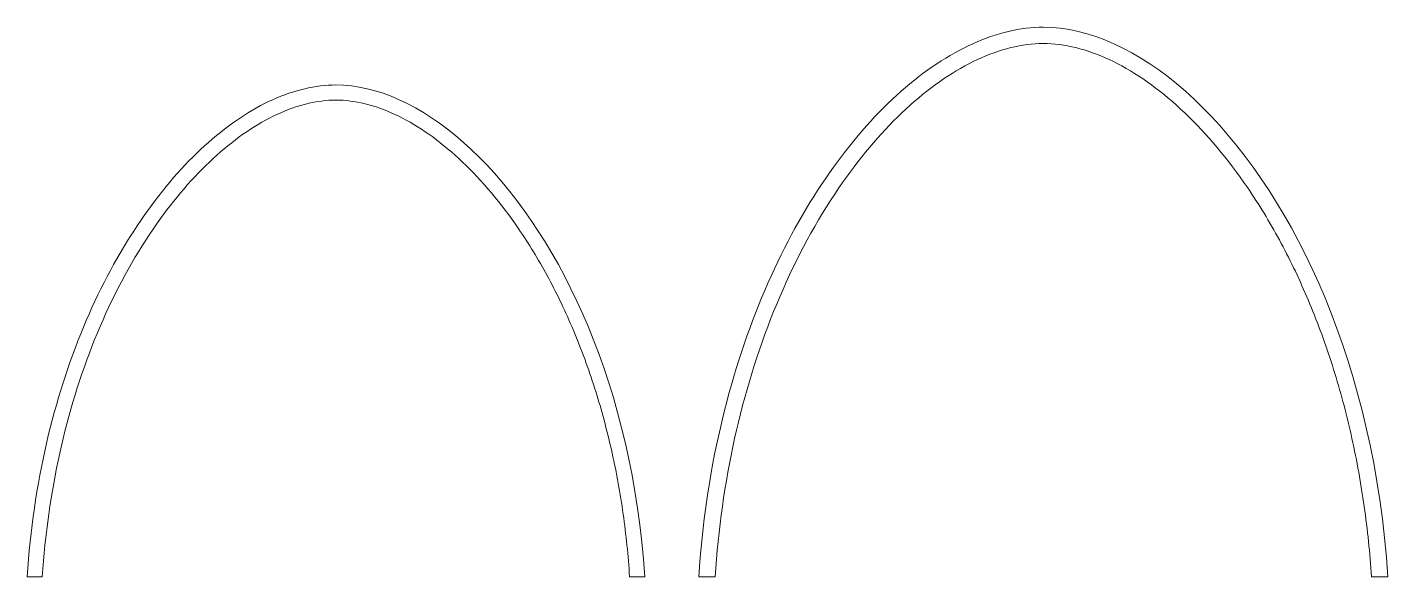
# Model space of a CAD drawing. Header units: inches. Extents: x -92.2 to -4.3, y -5886.5 to -5847.2.
# Drawn here: x -45.786 to -41.735, y -5867.435 to -5865.799 of the extents above; entities that cross this region are included whole.
import ezdxf

# ---------------------------------------------------------------- set-up
doc = ezdxf.new("R2010")
doc.units = ezdxf.units.IN
doc.header["$LTSCALE"] = 0.2
doc.header["$MEASUREMENT"] = 0
doc.layers.add('NAILERS', color=7, linetype='Continuous', lineweight=0)

msp = doc.modelspace()

# ---------------------------------------------------------------- linework, layer by layer
at = {"layer": 'NAILERS', "color": 250, "lineweight": 0}
msp.add_lwpolyline([(-41.735124, -5867.434933), (-41.735182, -5867.434933), (-41.735352, -5867.434933), (-41.73563, -5867.434933), (-41.73601, -5867.434933), (-41.736489, -5867.434933), (-41.737062, -5867.434933), (-41.737723, -5867.434933), (-41.738469, -5867.434933), (-41.739294, -5867.434933), (-41.740194, -5867.434933), (-41.741165, -5867.434933), (-41.742201, -5867.434933), (-41.743297, -5867.434933), (-41.74445, -5867.434933), (-41.745654, -5867.434933), (-41.746906, -5867.434933), (-41.748199, -5867.434933), (-41.749529, -5867.434933), (-41.750893, -5867.434933), (-41.752284, -5867.434933), (-41.753699, -5867.434933), (-41.755133, -5867.434933), (-41.756581, -5867.434933), (-41.758038, -5867.434933), (-41.759499, -5867.434933), (-41.760961, -5867.434933), (-41.762418, -5867.434933), (-41.763866, -5867.434933), (-41.765299, -5867.434933), (-41.766714, -5867.434933), (-41.768106, -5867.434933), (-41.769469, -5867.434933), (-41.7708, -5867.434933), (-41.772093, -5867.434933), (-41.773344, -5867.434933), (-41.774549, -5867.434933), (-41.775702, -5867.434933), (-41.776798, -5867.434933), (-41.777834, -5867.434933), (-41.778804, -5867.434933), (-41.779705, -5867.434933), (-41.78053, -5867.434933), (-41.781275, -5867.434933), (-41.781937, -5867.434933), (-41.782509, -5867.434933), (-41.782988, -5867.434933), (-41.783369, -5867.434933), (-41.783647, -5867.434933), (-41.783817, -5867.434933), (-41.783874, -5867.434933), (-41.784753, -5867.421719), (-41.785693, -5867.408524), (-41.786694, -5867.395349), (-41.787757, -5867.382193), (-41.78888, -5867.369058), (-41.790064, -5867.355943), (-41.791308, -5867.342848), (-41.792614, -5867.329776), (-41.793979, -5867.316725), (-41.795405, -5867.303697), (-41.796891, -5867.290691), (-41.798436, -5867.277709), (-41.800042, -5867.26475), (-41.801707, -5867.251815), (-41.803431, -5867.238905), (-41.805215, -5867.226019), (-41.807059, -5867.213159), (-41.808961, -5867.200325), (-41.810922, -5867.187517), (-41.812942, -5867.174736), (-41.81502, -5867.161981), (-41.817157, -5867.149255), (-41.819353, -5867.136556), (-41.821606, -5867.123885), (-41.823918, -5867.111244), (-41.826288, -5867.098631), (-41.828715, -5867.086049), (-41.8312, -5867.073496), (-41.833742, -5867.060974), (-41.836342, -5867.048483), (-41.838999, -5867.036023), (-41.841713, -5867.023596), (-41.844484, -5867.0112), (-41.847312, -5866.998837), (-41.850196, -5866.986508), (-41.853137, -5866.974212), (-41.856134, -5866.96195), (-41.859188, -5866.949722), (-41.862297, -5866.937529), (-41.865462, -5866.925372), (-41.868683, -5866.91325), (-41.87196, -5866.901165), (-41.875292, -5866.889116), (-41.87868, -5866.877104), (-41.882123, -5866.86513), (-41.88562, -5866.853194), (-41.889173, -5866.841296), (-41.892781, -5866.829436), (-41.896443, -5866.817616), (-41.900159, -5866.805836), (-41.90393, -5866.794096), (-41.907755, -5866.782396), (-41.911635, -5866.770738), (-41.915568, -5866.759121), (-41.919555, -5866.747546), (-41.923596, -5866.736014), (-41.92769, -5866.724524), (-41.931838, -5866.713078), (-41.936039, -5866.701675), (-41.940293, -5866.690317), (-41.9446, -5866.679003), (-41.948959, -5866.667734), (-41.953372, -5866.65651), (-41.957837, -5866.645333), (-41.962354, -5866.634202), (-41.966923, -5866.623117), (-41.971545, -5866.61208), (-41.976218, -5866.60109), (-41.980943, -5866.590149), (-41.98572, -5866.579255), (-41.990548, -5866.568411), (-41.995427, -5866.557616), (-42.000358, -5866.546871), (-42.005339, -5866.536176), (-42.010372, -5866.525532), (-42.015455, -5866.514939), (-42.020589, -5866.504397), (-42.025773, -5866.493908), (-42.031007, -5866.48347), (-42.036292, -5866.473086), (-42.041626, -5866.462755), (-42.04701, -5866.452477), (-42.052444, -5866.442254), (-42.057928, -5866.432085), (-42.063461, -5866.421971), (-42.069043, -5866.411912), (-42.074674, -5866.40191), (-42.080354, -5866.391964), (-42.086083, -5866.382074), (-42.09186, -5866.372241), (-42.097686, -5866.362467), (-42.103561, -5866.35275), (-42.109483, -5866.343091), (-42.115454, -5866.333492), (-42.121472, -5866.323952), (-42.127538, -5866.314471), (-42.133652, -5866.305051), (-42.139813, -5866.295691), (-42.146022, -5866.286393), (-42.152278, -5866.277155), (-42.163342, -5866.261146), (-42.174509, -5866.2454), (-42.185773, -5866.229918), (-42.197133, -5866.214705), (-42.208584, -5866.199761), (-42.220122, -5866.18509), (-42.231745, -5866.170694), (-42.243448, -5866.156576), (-42.255228, -5866.142737), (-42.267082, -5866.129182), (-42.279005, -5866.115912), (-42.290995, -5866.102929), (-42.303048, -5866.090236), (-42.31516, -5866.077837), (-42.327328, -5866.065732), (-42.339548, -5866.053925), (-42.351817, -5866.042419), (-42.364131, -5866.031215), (-42.376486, -5866.020316), (-42.38888, -5866.009725), (-42.401307, -5865.999444), (-42.413766, -5865.989476), (-42.426252, -5865.979824), (-42.438762, -5865.970489), (-42.451292, -5865.961474), (-42.463839, -5865.952782), (-42.476399, -5865.944416), (-42.488969, -5865.936377), (-42.501544, -5865.928669), (-42.514123, -5865.921293), (-42.5267, -5865.914253), (-42.539272, -5865.90755), (-42.551837, -5865.901188), (-42.564389, -5865.895169), (-42.576927, -5865.889495), (-42.589446, -5865.884169), (-42.601942, -5865.879194), (-42.614413, -5865.874571), (-42.626854, -5865.870304), (-42.639262, -5865.866394), (-42.651634, -5865.862845), (-42.663965, -5865.859659), (-42.676253, -5865.856839), (-42.688494, -5865.854386), (-42.700684, -5865.852304), (-42.71282, -5865.850595), (-42.724898, -5865.849261), (-42.736915, -5865.848305), (-42.748866, -5865.84773), (-42.76075, -5865.847537), (-42.772633, -5865.84773), (-42.784585, -5865.848305), (-42.796601, -5865.849261), (-42.808679, -5865.850595), (-42.820815, -5865.852304), (-42.833005, -5865.854386), (-42.845246, -5865.856839), (-42.857534, -5865.859659), (-42.869866, -5865.862845), (-42.882237, -5865.866394), (-42.894646, -5865.870304), (-42.907087, -5865.874571), (-42.919557, -5865.879194), (-42.932054, -5865.884169), (-42.944572, -5865.889495), (-42.95711, -5865.895169), (-42.969663, -5865.901188), (-42.982227, -5865.90755), (-42.9948, -5865.914253), (-43.007377, -5865.921293), (-43.019955, -5865.928669), (-43.032531, -5865.936377), (-43.0451, -5865.944416), (-43.05766, -5865.952782), (-43.070207, -5865.961474), (-43.082737, -5865.970489), (-43.095247, -5865.979824), (-43.107733, -5865.989476), (-43.120192, -5865.999444), (-43.13262, -5866.009725), (-43.145013, -5866.020316), (-43.157368, -5866.031215), (-43.169682, -5866.042419), (-43.181951, -5866.053925), (-43.194171, -5866.065732), (-43.206339, -5866.077837), (-43.218451, -5866.090236), (-43.230504, -5866.102929), (-43.242494, -5866.115912), (-43.254418, -5866.129182), (-43.266271, -5866.142737), (-43.278052, -5866.156576), (-43.289755, -5866.170694), (-43.301377, -5866.18509), (-43.312916, -5866.199761), (-43.324367, -5866.214705), (-43.335726, -5866.229918), (-43.346991, -5866.2454), (-43.358157, -5866.261146), (-43.369222, -5866.277155), (-43.381688, -5866.295691), (-43.393964, -5866.314471), (-43.40605, -5866.333493), (-43.417944, -5866.352751), (-43.429645, -5866.372243), (-43.441151, -5866.391966), (-43.452463, -5866.411916), (-43.463577, -5866.432089), (-43.474494, -5866.452482), (-43.485213, -5866.473091), (-43.495731, -5866.493913), (-43.506048, -5866.514945), (-43.516163, -5866.536183), (-43.526074, -5866.557624), (-43.535781, -5866.579263), (-43.545282, -5866.601098), (-43.554576, -5866.623125), (-43.563662, -5866.64534), (-43.572538, -5866.667741), (-43.581205, -5866.690323), (-43.58966, -5866.713084), (-43.597902, -5866.736018), (-43.60593, -5866.759124), (-43.613743, -5866.782398), (-43.62134, -5866.805836), (-43.62872, -5866.829434), (-43.635881, -5866.85319), (-43.642822, -5866.8771), (-43.649543, -5866.901159), (-43.656042, -5866.925365), (-43.662318, -5866.949715), (-43.668369, -5866.974204), (-43.674195, -5866.99883), (-43.679794, -5867.023588), (-43.685166, -5867.048476), (-43.690309, -5867.073489), (-43.695222, -5867.098625), (-43.699903, -5867.123879), (-43.704352, -5867.149249), (-43.708568, -5867.174731), (-43.712549, -5867.200321), (-43.716294, -5867.226016), (-43.719802, -5867.251812), (-43.723072, -5867.277707), (-43.726102, -5867.303695), (-43.728892, -5867.329775), (-43.731441, -5867.355942), (-43.733747, -5867.382193), (-43.735808, -5867.408524), (-43.737625, -5867.434933), (-43.737683, -5867.434933), (-43.737853, -5867.434933), (-43.738131, -5867.434933), (-43.738511, -5867.434933), (-43.73899, -5867.434933), (-43.739563, -5867.434933), (-43.740224, -5867.434933), (-43.74097, -5867.434933), (-43.741795, -5867.434933), (-43.742695, -5867.434933), (-43.743665, -5867.434933), (-43.744701, -5867.434933), (-43.745798, -5867.434933), (-43.746951, -5867.434933), (-43.748155, -5867.434933), (-43.749406, -5867.434933), (-43.750699, -5867.434933), (-43.75203, -5867.434933), (-43.753394, -5867.434933), (-43.754785, -5867.434933), (-43.7562, -5867.434933), (-43.757634, -5867.434933), (-43.759081, -5867.434933), (-43.760538, -5867.434933), (-43.762, -5867.434933), (-43.763462, -5867.434933), (-43.764919, -5867.434933), (-43.766367, -5867.434933), (-43.7678, -5867.434933), (-43.769215, -5867.434933), (-43.770607, -5867.434933), (-43.77197, -5867.434933), (-43.773301, -5867.434933), (-43.774594, -5867.434933), (-43.775845, -5867.434933), (-43.777049, -5867.434933), (-43.778202, -5867.434933), (-43.779299, -5867.434933), (-43.780335, -5867.434933), (-43.781305, -5867.434933), (-43.782205, -5867.434933), (-43.78303, -5867.434933), (-43.783776, -5867.434933), (-43.784438, -5867.434933), (-43.78501, -5867.434933), (-43.785489, -5867.434933), (-43.78587, -5867.434933), (-43.786147, -5867.434933), (-43.786317, -5867.434933), (-43.786375, -5867.434933), (-43.784366, -5867.405657), (-43.782075, -5867.376576), (-43.779504, -5867.347692), (-43.776659, -5867.319008), (-43.773541, -5867.290525), (-43.770156, -5867.262245), (-43.766506, -5867.23417), (-43.762594, -5867.206303), (-43.758426, -5867.178645), (-43.754003, -5867.151198), (-43.749329, -5867.123964), (-43.744409, -5867.096946), (-43.739245, -5867.070145), (-43.733842, -5867.043563), (-43.728202, -5867.017203), (-43.72233, -5866.991066), (-43.716228, -5866.965155), (-43.7099, -5866.93947), (-43.703351, -5866.914016), (-43.696582, -5866.888793), (-43.689599, -5866.863803), (-43.682404, -5866.839048), (-43.675002, -5866.814531), (-43.667394, -5866.790254), (-43.659586, -5866.766218), (-43.651581, -5866.742425), (-43.643382, -5866.718878), (-43.634992, -5866.695579), (-43.626416, -5866.672529), (-43.617657, -5866.649731), (-43.608718, -5866.627186), (-43.599603, -5866.604897), (-43.590316, -5866.582865), (-43.580859, -5866.561093), (-43.571237, -5866.539583), (-43.561454, -5866.518336), (-43.551511, -5866.497355), (-43.541414, -5866.476641), (-43.531166, -5866.456198), (-43.52077, -5866.436026), (-43.51023, -5866.416127), (-43.499549, -5866.396505), (-43.488731, -5866.37716), (-43.47778, -5866.358094), (-43.466699, -5866.339311), (-43.455491, -5866.320811), (-43.44416, -5866.302597), (-43.43271, -5866.284671), (-43.421144, -5866.267035), (-43.409465, -5866.249691), (-43.39768, -5866.232638), (-43.38579, -5866.215881), (-43.373798, -5866.199422), (-43.361707, -5866.183263), (-43.349522, -5866.167405), (-43.337246, -5866.151852), (-43.324883, -5866.136604), (-43.312435, -5866.121664), (-43.299907, -5866.107034), (-43.287302, -5866.092716), (-43.274624, -5866.078712), (-43.261876, -5866.065024), (-43.249061, -5866.051654), (-43.236184, -5866.038604), (-43.223248, -5866.025875), (-43.210256, -5866.013471), (-43.197211, -5866.001392), (-43.184119, -5865.989642), (-43.170981, -5865.978221), (-43.157802, -5865.967132), (-43.144585, -5865.956378), (-43.131334, -5865.945959), (-43.118052, -5865.935878), (-43.104742, -5865.926137), (-43.091409, -5865.916739), (-43.078056, -5865.907684), (-43.064686, -5865.898975), (-43.051303, -5865.890614), (-43.037911, -5865.882604), (-43.024512, -5865.874945), (-43.011111, -5865.86764), (-42.997712, -5865.860692), (-42.984317, -5865.854101), (-42.97093, -5865.847871), (-42.957555, -5865.842002), (-42.944195, -5865.836498), (-42.930854, -5865.831359), (-42.917535, -5865.826589), (-42.904242, -5865.822189), (-42.890979, -5865.818161), (-42.877749, -5865.814507), (-42.864556, -5865.811229), (-42.851402, -5865.808329), (-42.838292, -5865.80581), (-42.82523, -5865.803672), (-42.812218, -5865.801919), (-42.799261, -5865.800552), (-42.786361, -5865.799573), (-42.773523, -5865.798984), (-42.76075, -5865.798787), (-42.735138, -5865.799573), (-42.709282, -5865.801919), (-42.683208, -5865.80581), (-42.656945, -5865.81123), (-42.630522, -5865.818163), (-42.603966, -5865.826591), (-42.577307, -5865.836501), (-42.550573, -5865.847874), (-42.523792, -5865.860696), (-42.496991, -5865.87495), (-42.470201, -5865.89062), (-42.443449, -5865.907689), (-42.416763, -5865.926143), (-42.390171, -5865.945965), (-42.363703, -5865.967139), (-42.337386, -5865.989648), (-42.311249, -5866.013477), (-42.28532, -5866.038609), (-42.259627, -5866.065029), (-42.2342, -5866.09272), (-42.209065, -5866.121667), (-42.184252, -5866.151853), (-42.159789, -5866.183262), (-42.135704, -5866.215878), (-42.112026, -5866.249686), (-42.088782, -5866.284668), (-42.066002, -5866.320809), (-42.043714, -5866.358093), (-42.021945, -5866.396503), (-42.000725, -5866.436025), (-41.980081, -5866.47664), (-41.960043, -5866.518335), (-41.940637, -5866.561092), (-41.921894, -5866.604895), (-41.90384, -5866.649728), (-41.886505, -5866.695576), (-41.869917, -5866.742422), (-41.854104, -5866.79025), (-41.839094, -5866.839043), (-41.824916, -5866.888787), (-41.811599, -5866.939465), (-41.799169, -5866.99106), (-41.787657, -5867.043557), (-41.77709, -5867.09694), (-41.767496, -5867.151192), (-41.758905, -5867.206297), (-41.751343, -5867.26224), (-41.744841, -5867.319005), (-41.739425, -5867.376574)], close=True, dxfattribs=at)
msp.add_lwpolyline([(-43.947603, -5867.434933), (-43.951457, -5867.382704), (-43.956311, -5867.331182), (-43.962139, -5867.280381), (-43.968916, -5867.230315), (-43.976616, -5867.180998), (-43.985214, -5867.132446), (-43.994685, -5867.084671), (-44.005003, -5867.03769), (-44.016143, -5866.991516), (-44.02808, -5866.946163), (-44.040787, -5866.901646), (-44.05424, -5866.857979), (-44.068413, -5866.815177), (-44.08328, -5866.773254), (-44.098817, -5866.732224), (-44.114998, -5866.692102), (-44.131797, -5866.652902), (-44.149189, -5866.614639), (-44.167149, -5866.577326), (-44.185652, -5866.540979), (-44.204671, -5866.505612), (-44.224181, -5866.471238), (-44.244157, -5866.437873), (-44.264574, -5866.405531), (-44.285406, -5866.374226), (-44.306628, -5866.343972), (-44.328214, -5866.314784), (-44.35014, -5866.286677), (-44.372378, -5866.259664), (-44.394905, -5866.233761), (-44.417694, -5866.20898), (-44.440721, -5866.185338), (-44.46396, -5866.162848), (-44.487385, -5866.141524), (-44.510971, -5866.121381), (-44.534692, -5866.102434), (-44.558524, -5866.084696), (-44.582441, -5866.068183), (-44.606417, -5866.052907), (-44.630427, -5866.038885), (-44.654445, -5866.02613), (-44.678447, -5866.014657), (-44.702407, -5866.004479), (-44.726298, -5865.995612), (-44.750097, -5865.988069), (-44.773777, -5865.981866), (-44.797313, -5865.977016), (-44.82068, -5865.973534), (-44.843852, -5865.971435), (-44.866804, -5865.970732), (-44.878253, -5865.970908), (-44.88976, -5865.971435), (-44.901322, -5865.972311), (-44.912935, -5865.973534), (-44.924597, -5865.975103), (-44.936305, -5865.977016), (-44.948055, -5865.979271), (-44.959843, -5865.981866), (-44.971668, -5865.9848), (-44.983525, -5865.98807), (-44.995412, -5865.991674), (-45.007326, -5865.995612), (-45.019262, -5865.999881), (-45.031219, -5866.004479), (-45.043192, -5866.009405), (-45.055179, -5866.014657), (-45.067176, -5866.020233), (-45.079181, -5866.026131), (-45.09119, -5866.032349), (-45.1032, -5866.038886), (-45.115208, -5866.04574), (-45.12721, -5866.052909), (-45.139204, -5866.060391), (-45.151187, -5866.068184), (-45.163154, -5866.076287), (-45.175103, -5866.084698), (-45.187031, -5866.093415), (-45.198935, -5866.102436), (-45.210811, -5866.11176), (-45.222657, -5866.121384), (-45.234468, -5866.131307), (-45.246242, -5866.141527), (-45.257977, -5866.152043), (-45.269667, -5866.162852), (-45.281312, -5866.173952), (-45.292906, -5866.185343), (-45.304448, -5866.197021), (-45.315933, -5866.208986), (-45.327359, -5866.221235), (-45.338723, -5866.233767), (-45.350021, -5866.24658), (-45.36125, -5866.259672), (-45.372408, -5866.273041), (-45.38349, -5866.286686), (-45.394494, -5866.300604), (-45.405416, -5866.314794), (-45.416254, -5866.329255), (-45.427004, -5866.343983), (-45.437663, -5866.358979), (-45.448228, -5866.374238), (-45.458695, -5866.389759), (-45.469062, -5866.405541), (-45.479324, -5866.421582), (-45.48948, -5866.437881), (-45.499526, -5866.454435), (-45.509458, -5866.471244), (-45.519274, -5866.488304), (-45.52897, -5866.505615), (-45.538543, -5866.523175), (-45.54799, -5866.540981), (-45.557308, -5866.559032), (-45.566493, -5866.577326), (-45.575543, -5866.595862), (-45.584454, -5866.614637), (-45.593223, -5866.63365), (-45.601847, -5866.652899), (-45.610322, -5866.672382), (-45.618646, -5866.692097), (-45.626816, -5866.712043), (-45.634827, -5866.732218), (-45.642678, -5866.75262), (-45.650364, -5866.773247), (-45.657884, -5866.794097), (-45.665232, -5866.815169), (-45.672407, -5866.836461), (-45.679405, -5866.857971), (-45.686223, -5866.879696), (-45.692858, -5866.901637), (-45.699306, -5866.92379), (-45.705565, -5866.946154), (-45.711631, -5866.968726), (-45.717501, -5866.991506), (-45.723172, -5867.014492), (-45.728641, -5867.037681), (-45.733904, -5867.061072), (-45.738959, -5867.084663), (-45.743802, -5867.108452), (-45.748429, -5867.132437), (-45.752839, -5867.156618), (-45.757028, -5867.180991), (-45.760991, -5867.205555), (-45.764728, -5867.230308), (-45.768233, -5867.255249), (-45.771504, -5867.280376), (-45.774538, -5867.305686), (-45.777332, -5867.331178), (-45.779882, -5867.356851), (-45.782186, -5867.382702), (-45.78424, -5867.40873), (-45.78604, -5867.434933), (-45.785987, -5867.434933), (-45.78583, -5867.434933), (-45.785573, -5867.434933), (-45.785222, -5867.434933), (-45.78478, -5867.434933), (-45.784252, -5867.434933), (-45.783641, -5867.434933), (-45.782953, -5867.434933), (-45.782191, -5867.434933), (-45.78136, -5867.434933), (-45.780464, -5867.434933), (-45.779508, -5867.434933), (-45.778496, -5867.434933), (-45.777432, -5867.434933), (-45.77632, -5867.434933), (-45.775165, -5867.434933), (-45.773971, -5867.434933), (-45.772743, -5867.434933), (-45.771485, -5867.434933), (-45.7702, -5867.434933), (-45.768894, -5867.434933), (-45.767571, -5867.434933), (-45.766234, -5867.434933), (-45.764889, -5867.434933), (-45.76354, -5867.434933), (-45.762191, -5867.434933), (-45.760846, -5867.434933), (-45.759509, -5867.434933), (-45.758186, -5867.434933), (-45.75688, -5867.434933), (-45.755596, -5867.434933), (-45.754337, -5867.434933), (-45.753109, -5867.434933), (-45.751915, -5867.434933), (-45.75076, -5867.434933), (-45.749648, -5867.434933), (-45.748584, -5867.434933), (-45.747572, -5867.434933), (-45.746616, -5867.434933), (-45.74572, -5867.434933), (-45.744889, -5867.434933), (-45.744127, -5867.434933), (-45.743439, -5867.434933), (-45.742829, -5867.434933), (-45.7423, -5867.434933), (-45.741858, -5867.434933), (-45.741507, -5867.434933), (-45.74125, -5867.434933), (-45.741093, -5867.434933), (-45.74104, -5867.434933), (-45.739411, -5867.411316), (-45.737563, -5867.387769), (-45.735497, -5867.364294), (-45.733213, -5867.340893), (-45.730713, -5867.317572), (-45.727997, -5867.294331), (-45.725068, -5867.271176), (-45.721925, -5867.248108), (-45.71857, -5867.225131), (-45.715004, -5867.202247), (-45.711227, -5867.179461), (-45.707242, -5867.156775), (-45.703049, -5867.134192), (-45.698649, -5867.111715), (-45.694042, -5867.089348), (-45.689231, -5867.067094), (-45.684216, -5867.044955), (-45.678998, -5867.022935), (-45.673578, -5867.001036), (-45.667957, -5866.979263), (-45.662137, -5866.957618), (-45.656118, -5866.936104), (-45.649901, -5866.914725), (-45.643487, -5866.893483), (-45.636878, -5866.872381), (-45.630074, -5866.851423), (-45.623076, -5866.830612), (-45.615886, -5866.809951), (-45.608505, -5866.789443), (-45.600933, -5866.769091), (-45.593171, -5866.748898), (-45.585221, -5866.728867), (-45.577084, -5866.709002), (-45.56876, -5866.689306), (-45.560251, -5866.669781), (-45.551557, -5866.650431), (-45.542681, -5866.631258), (-45.533622, -5866.612267), (-45.524381, -5866.59346), (-45.514961, -5866.57484), (-45.505362, -5866.55641), (-45.495584, -5866.538174), (-45.485629, -5866.520134), (-45.475499, -5866.502294), (-45.465193, -5866.484657), (-45.454713, -5866.467226), (-45.44406, -5866.450003), (-45.433236, -5866.432993), (-45.42224, -5866.416198), (-45.411075, -5866.399621), (-45.401174, -5866.385314), (-45.391182, -5866.371243), (-45.381103, -5866.357408), (-45.370939, -5866.343813), (-45.360693, -5866.330459), (-45.350369, -5866.317349), (-45.33997, -5866.304485), (-45.329499, -5866.291868), (-45.318959, -5866.279503), (-45.308354, -5866.26739), (-45.297686, -5866.255531), (-45.286959, -5866.24393), (-45.276176, -5866.232589), (-45.26534, -5866.221509), (-45.254455, -5866.210692), (-45.243522, -5866.200142), (-45.232547, -5866.18986), (-45.221531, -5866.179849), (-45.210478, -5866.17011), (-45.199392, -5866.160647), (-45.188274, -5866.15146), (-45.177129, -5866.142554), (-45.16596, -5866.133929), (-45.15477, -5866.125588), (-45.143562, -5866.117533), (-45.132339, -5866.109767), (-45.121104, -5866.102291), (-45.109861, -5866.095108), (-45.098613, -5866.088221), (-45.087362, -5866.081631), (-45.076113, -5866.07534), (-45.064868, -5866.069351), (-45.05363, -5866.063667), (-45.042403, -5866.058289), (-45.03119, -5866.053219), (-45.019994, -5866.048461), (-45.008818, -5866.044015), (-44.997665, -5866.039885), (-44.986538, -5866.036072), (-44.975442, -5866.032579), (-44.964378, -5866.029408), (-44.95335, -5866.026562), (-44.942361, -5866.024042), (-44.931415, -5866.02185), (-44.920514, -5866.01999), (-44.909662, -5866.018463), (-44.898862, -5866.017271), (-44.888116, -5866.016417), (-44.877429, -5866.015903), (-44.866804, -5866.015732), (-44.856178, -5866.015903), (-44.845492, -5866.016417), (-44.834747, -5866.017271), (-44.823947, -5866.018463), (-44.813095, -5866.01999), (-44.802195, -5866.02185), (-44.791249, -5866.024042), (-44.78026, -5866.026562), (-44.769233, -5866.029408), (-44.75817, -5866.032579), (-44.747074, -5866.036072), (-44.735948, -5866.039885), (-44.724796, -5866.044015), (-44.713621, -5866.048461), (-44.702425, -5866.053219), (-44.691213, -5866.058289), (-44.679987, -5866.063667), (-44.66875, -5866.069351), (-44.657506, -5866.07534), (-44.646258, -5866.081631), (-44.635008, -5866.088221), (-44.623761, -5866.095108), (-44.612519, -5866.102291), (-44.601285, -5866.109767), (-44.590064, -5866.117533), (-44.578856, -5866.125588), (-44.567667, -5866.133929), (-44.556499, -5866.142554), (-44.545355, -5866.15146), (-44.534239, -5866.160647), (-44.523153, -5866.17011), (-44.512102, -5866.179849), (-44.501087, -5866.18986), (-44.490112, -5866.200142), (-44.479181, -5866.210692), (-44.468296, -5866.221509), (-44.457461, -5866.232589), (-44.446678, -5866.24393), (-44.435952, -5866.255531), (-44.425285, -5866.26739), (-44.41468, -5866.279503), (-44.404141, -5866.291868), (-44.393671, -5866.304485), (-44.383272, -5866.317349), (-44.372949, -5866.330459), (-44.362703, -5866.343813), (-44.352539, -5866.357408), (-44.34246, -5866.371243), (-44.332469, -5866.385314), (-44.322568, -5866.399621), (-44.316964, -5866.407882), (-44.311402, -5866.416198), (-44.305884, -5866.424568), (-44.300407, -5866.432993), (-44.294974, -5866.441471), (-44.289583, -5866.450003), (-44.284235, -5866.458588), (-44.278931, -5866.467225), (-44.273669, -5866.475915), (-44.268451, -5866.484656), (-44.263277, -5866.493449), (-44.258146, -5866.502293), (-44.253059, -5866.511188), (-44.248016, -5866.520133), (-44.243017, -5866.529128), (-44.238062, -5866.538173), (-44.233152, -5866.547266), (-44.228286, -5866.556409), (-44.223464, -5866.5656), (-44.218687, -5866.574838), (-44.213955, -5866.584125), (-44.209267, -5866.593458), (-44.204625, -5866.602839), (-44.200028, -5866.612266), (-44.195476, -5866.621739), (-44.19097, -5866.631257), (-44.186509, -5866.640821), (-44.182093, -5866.65043), (-44.177724, -5866.660083), (-44.1734, -5866.669781), (-44.169123, -5866.679522), (-44.164892, -5866.689306), (-44.160707, -5866.699134), (-44.156568, -5866.709004), (-44.152476, -5866.718916), (-44.148431, -5866.72887), (-44.144432, -5866.738865), (-44.140481, -5866.748902), (-44.136576, -5866.758979), (-44.132719, -5866.769096), (-44.128909, -5866.779253), (-44.125147, -5866.78945), (-44.121432, -5866.799686), (-44.117764, -5866.80996), (-44.114145, -5866.820273), (-44.110573, -5866.830624), (-44.10705, -5866.841012), (-44.103575, -5866.851438), (-44.100148, -5866.8619), (-44.096769, -5866.872399), (-44.093439, -5866.882931), (-44.090158, -5866.893499), (-44.086926, -5866.904102), (-44.083743, -5866.91474), (-44.080609, -5866.925412), (-44.077525, -5866.936119), (-44.07449, -5866.946858), (-44.071504, -5866.957631), (-44.068568, -5866.968437), (-44.065682, -5866.979275), (-44.062846, -5866.990146), (-44.060061, -5867.001048), (-44.057325, -5867.011981), (-44.05464, -5867.022945), (-44.052005, -5867.033939), (-44.049421, -5867.044964), (-44.046887, -5867.056018), (-44.044405, -5867.067102), (-44.041973, -5867.078215), (-44.039593, -5867.089356), (-44.037263, -5867.100525), (-44.034986, -5867.111722), (-44.032759, -5867.122946), (-44.030585, -5867.134198), (-44.028462, -5867.145476), (-44.026391, -5867.15678), (-44.024372, -5867.16811), (-44.022406, -5867.179465), (-44.020491, -5867.190846), (-44.018629, -5867.202251), (-44.01682, -5867.21368), (-44.015063, -5867.225134), (-44.013359, -5867.23661), (-44.011709, -5867.24811), (-44.010111, -5867.259633), (-44.008566, -5867.271178), (-44.007075, -5867.282745), (-44.005637, -5867.294333), (-44.004253, -5867.305942), (-44.002923, -5867.317573), (-44.001646, -5867.329223), (-44.000424, -5867.340894), (-43.999255, -5867.352584), (-43.998141, -5867.364294), (-43.997081, -5867.376022), (-43.996076, -5867.387769), (-43.995125, -5867.399534), (-43.994229, -5867.411316), (-43.993388, -5867.423116), (-43.992603, -5867.434933), (-43.992549, -5867.434933), (-43.992392, -5867.434933), (-43.992136, -5867.434933), (-43.991785, -5867.434933), (-43.991343, -5867.434933), (-43.990814, -5867.434933), (-43.990203, -5867.434933), (-43.989515, -5867.434933), (-43.988753, -5867.434933), (-43.987923, -5867.434933), (-43.987027, -5867.434933), (-43.986071, -5867.434933), (-43.985058, -5867.434933), (-43.983994, -5867.434933), (-43.982883, -5867.434933), (-43.981728, -5867.434933), (-43.980534, -5867.434933), (-43.979306, -5867.434933), (-43.978047, -5867.434933), (-43.976763, -5867.434933), (-43.975456, -5867.434933), (-43.974133, -5867.434933), (-43.972797, -5867.434933), (-43.971452, -5867.434933), (-43.970103, -5867.434933), (-43.968753, -5867.434933), (-43.967408, -5867.434933), (-43.966072, -5867.434933), (-43.964749, -5867.434933), (-43.963443, -5867.434933), (-43.962158, -5867.434933), (-43.960899, -5867.434933), (-43.959671, -5867.434933), (-43.958477, -5867.434933), (-43.957323, -5867.434933), (-43.956211, -5867.434933), (-43.955147, -5867.434933), (-43.954134, -5867.434933), (-43.953178, -5867.434933), (-43.952283, -5867.434933), (-43.951452, -5867.434933), (-43.95069, -5867.434933), (-43.950002, -5867.434933), (-43.949391, -5867.434933), (-43.948863, -5867.434933), (-43.94842, -5867.434933), (-43.948069, -5867.434933), (-43.947813, -5867.434933), (-43.947603, -5867.434933), (-43.947656, -5867.434933)], dxfattribs=at)

doc.saveas('drawing.dxf')
